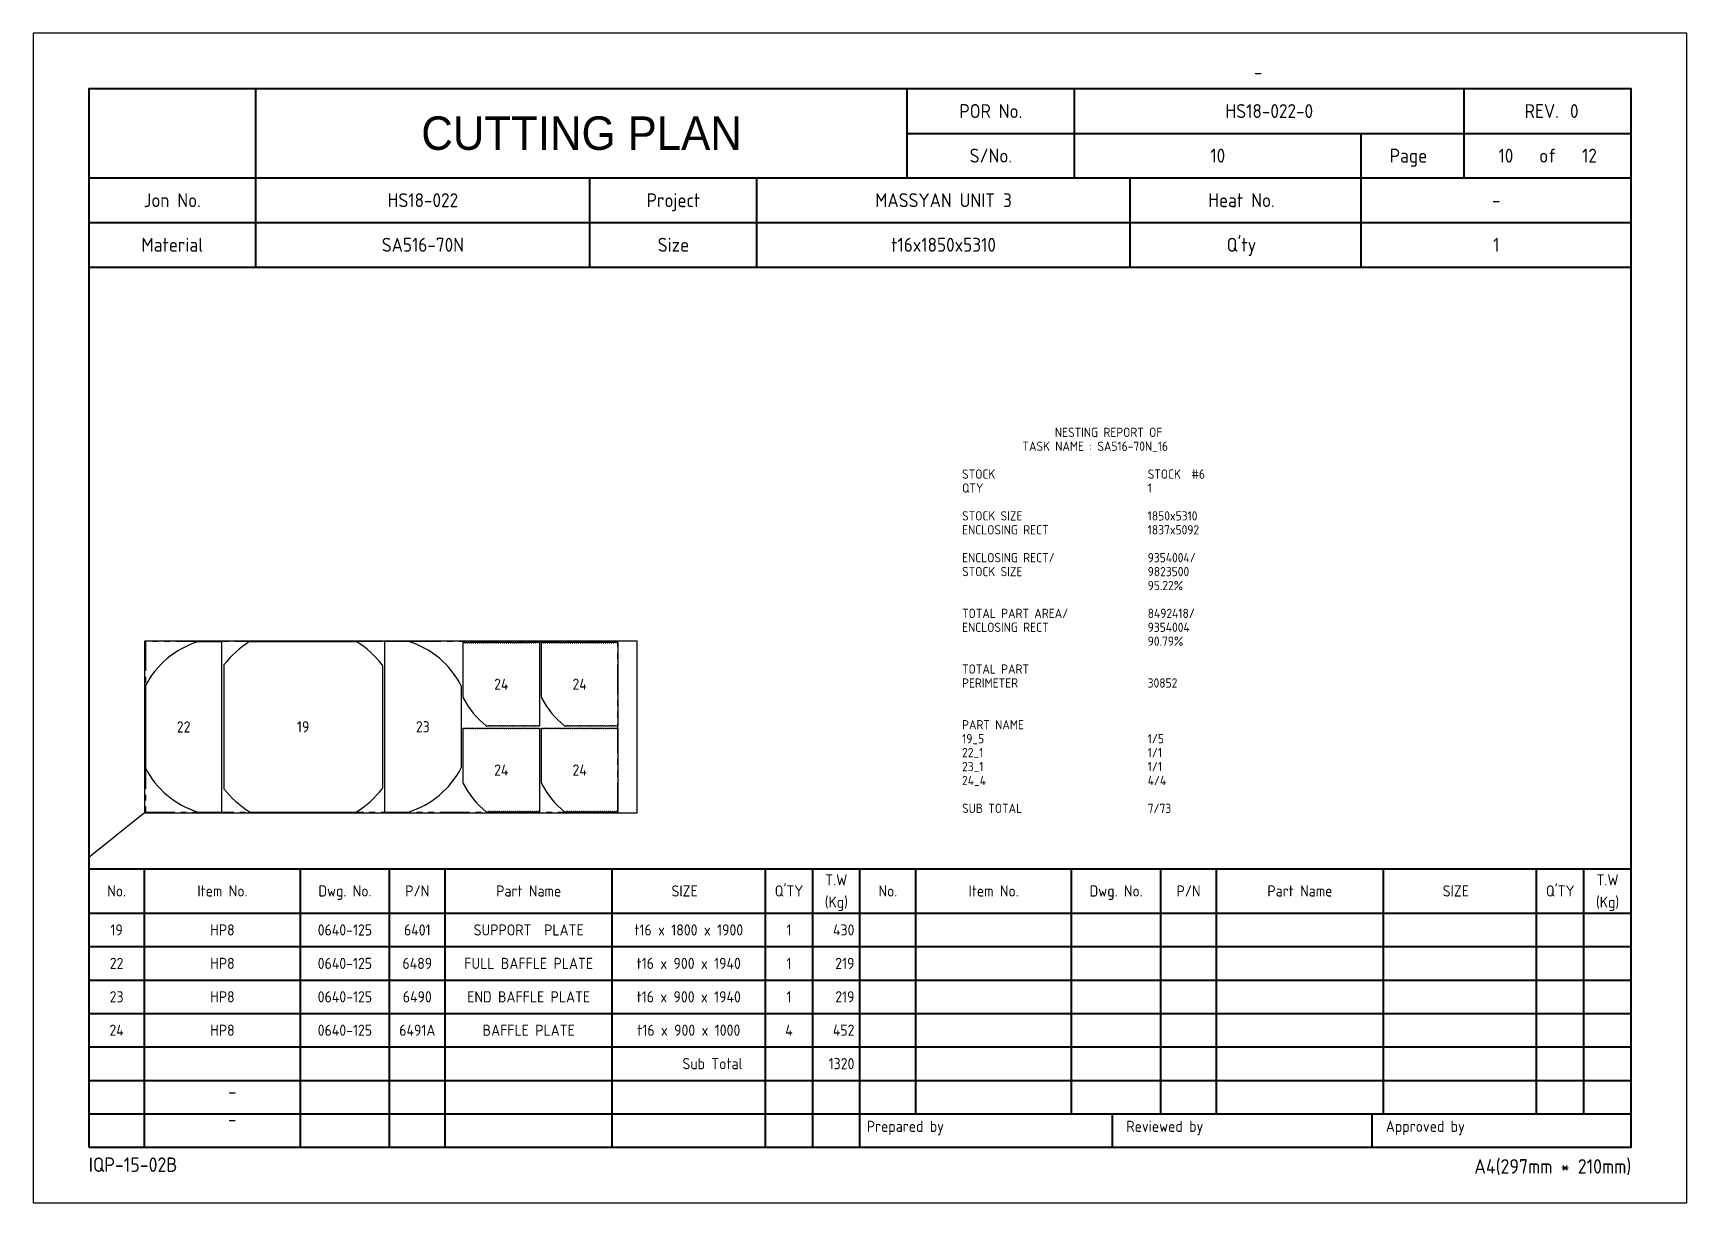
# Model space of a CAD drawing. Header units: millimetres. Extents: x -47360 to 661737, y -45870 to 354580.
# Drawn here: x 400000 to 417820, y 20000 to 32600 of the extents above; entities that cross this region are included whole.
import ezdxf
from ezdxf.enums import TextEntityAlignment as Align

# ---------------------------------------------------------------- set-up
doc = ezdxf.new("R2010")
doc.units = ezdxf.units.MM
doc.header["$LTSCALE"] = 10
doc.linetypes.add('PHANTOM', pattern=[63.5, 31.75, -6.35, 6.35, -6.35, 6.35, -6.35])
for name, color, linetype in [('$ENCL_RECT_RESERVED_LAYER$', 4, 'PHANTOM'), ('19_5__016X1900X1800', 7, 'Continuous'), ('22_1__016X1940X900', 7, 'Continuous'), ('23_1__016X1940X900', 7, 'Continuous'), ('24_4__016X1000X900', 7, 'Continuous'), ('PART-LABEL', 6, 'Continuous'), ('STOCK', 3, 'Continuous'), ('SUMMARY', 4, 'Continuous'), ('T', 2, 'Continuous')]:
    doc.layers.add(name, color=color, linetype=linetype)
doc.layers.add('PAGE', color=9, linetype='Continuous', plot=False)
doc.layers.add('TITLE', color=15, linetype='Continuous', lineweight=40)
doc.styles.get("Standard").update_dxf_attribs({"font": 'isocp2.shx', "bigfont": 'whgtxt.shx'})

msp = doc.modelspace()

# ---------------------------------------------------------------- texts
at = {"layer": 'PART-LABEL'}
for s, p in [('24', (405045.32, 25586.95)), ('24', (405889.5, 25586.95)), ('22', (401622.09, 25126.67)), ('19', (402909.62, 25128.67)), ('23', (404199.15, 25128.67)), ('24', (405045.32, 24662.32)), ('24', (405889.5, 24662.32))]:
    msp.add_text(s, height=120, dxfattribs=at).set_placement(p, align=Align.MIDDLE_CENTER)
at = {"layer": 'SUMMARY'}
for s, p in [('NESTING REPORT OF', (411010, 28250)), ('TASK NAME : SA516-70N_16', (410660, 28100)), ('STOCK ', (410010, 27800)), ('STOCK  #6', (412010, 27800)), ('QTY', (410010, 27650)), ('1', (412010, 27650)), ('STOCK SIZE', (410010, 27350)), ('1850x5310', (412010, 27350)), ('ENCLOSING RECT', (410010, 27200)), ('1837x5092', (412010, 27200)), ('ENCLOSING RECT/', (410010, 26900)), ('9354004/', (412010, 26900)), ('STOCK SIZE', (410010, 26750)), ('9823500', (412010, 26750)), ('95.22%', (412010, 26600)), ('TOTAL PART AREA/', (410010, 26300)), ('8492418/', (412010, 26300)), ('ENCLOSING RECT', (410010, 26150)), ('9354004', (412010, 26150)), ('90.79%', (412010, 26000)), ('TOTAL PART', (410010, 25700)), ('PERIMETER', (410010, 25550)), ('30852', (412010, 25550)), ('PART NAME', (410010, 25100)), ('19_5', (410010, 24950)), ('1/5', (412010, 24950)), ('22_1', (410010, 24800)), ('1/1', (412010, 24800)), ('23_1', (410010, 24650)), ('24_4', (410010, 24500)), ('1/1', (412010, 24650)), ('4/4', (412010, 24500)), ('SUB TOTAL', (410010, 24200)), ('7/73', (412010, 24200))]:
    msp.add_text(s, height=100, dxfattribs=at).set_placement(p)
at = {"layer": 'T'}
for s, p in [('19', (400900, 22880)), ('HP8', (402040, 22880)), ('0640-125', (403360, 22880)), ('6401', (404140, 22880)), ('SUPPORT  PLATE', (405340, 22880)), ('t16 x 1800 x 1900', (407065, 22880)), ('1', (408145, 22880)), ('22', (400900, 22520)), ('HP8', (402040, 22520)), ('0640-125', (403360, 22520)), ('6489', (404140, 22520)), ('FULL BAFFLE PLATE', (405340, 22520)), ('t16 x 900 x 1940', (407065, 22520)), ('1', (408145, 22520)), ('23', (400900, 22160)), ('HP8', (402040, 22160)), ('0640-125', (403360, 22160)), ('6490', (404140, 22160)), ('END BAFFLE PLATE', (405340, 22160)), ('t16 x 900 x 1940', (407065, 22160)), ('1', (408145, 22160)), ('24', (400900, 21800)), ('HP8', (402040, 21800)), ('0640-125', (403360, 21800)), ('6491A', (404140, 21800)), ('BAFFLE PLATE', (405340, 21800)), ('t16 x 900 x 1000', (407065, 21800)), ('4', (408145, 21800)), ('Sub Total', (407320, 21440))]:
    msp.add_text(s, height=120, dxfattribs=at).set_placement(p, align=Align.CENTER)
for s, p in [('430', (408850, 22880)), ('219', (408850, 22520)), ('219', (408850, 22160)), ('452', (408850, 21800)), ('1320', (408850, 21440))]:
    msp.add_text(s, height=120, dxfattribs=at).set_placement(p, align=Align.RIGHT)

# ---------------------------------------------------------------- blocks, each defined once
blk = doc.blocks.new('CP00')
at = {"layer": 'PAGE'}
blk.add_line((20, 70), (10, 62), dxfattribs=at)
blk.add_lwpolyline([(0, 0), (297, 0), (297, 210), (0, 210)], close=True, dxfattribs=at)
at = {"layer": 'TITLE'}
for p, q in [((40, 184), (40, 200)), ((157, 184), (157, 200)), ((10, 184), (287, 184)), ((10, 168), (287, 168)), ((10, 60), (287, 60)), ((148.5, 16), (287, 16))]:
    blk.add_line(p, q, dxfattribs=at)
at = {"layer": 'TITLE', "color": 8}
for p, q in [((187, 184), (187, 200)), ((257, 184), (257, 192)), ((40, 168), (40, 184)), ((130, 168), (130, 184)), ((238.5, 168), (238.5, 184)), ((10, 176), (287, 176)), ((20, 10), (20, 60)), ((48, 10), (48, 60)), ((64, 10), (64, 60)), ((74, 10), (74, 60)), ((104, 10), (104, 60)), ((131.5, 10), (131.5, 60)), ((140, 10), (140, 60)), ((158.5, 16), (158.5, 60)), ((186.5, 16), (186.5, 60)), ((202.5, 16), (202.5, 60)), ((212.5, 16), (212.5, 60)), ((242.5, 16), (242.5, 60)), ((270, 16), (270, 60)), ((278.5, 16), (278.5, 60)), ((10, 52), (287, 52)), ((10, 46), (287, 46)), ((10, 40), (287, 40)), ((10, 34), (287, 34)), ((10, 28), (287, 28)), ((10, 22), (287, 22)), ((10, 16), (148.5, 16)), ((193.8, 16), (193.8, 10)), ((240.4, 16), (240.4, 10))]:
    blk.add_line(p, q, dxfattribs=at)
at = {"layer": 'TITLE', "color": 9}
for p, q in [((257, 192), (257, 200)), ((157, 192), (287, 192)), ((238.5, 184), (238.5, 192)), ((100, 168), (100, 184)), ((197, 168), (197, 184)), ((148.5, 10), (148.5, 60))]:
    blk.add_line(p, q, dxfattribs=at)
at = {"layer": 'TITLE', "color": 15}
blk.add_lwpolyline([(10, 10), (287, 10), (287, 200), (10, 200)], close=True, dxfattribs=at)
at = {"layer": 'PAGE', "color": 2}
blk.add_attdef('ATT_NESTINGPLANNO', text='', height=2.5, dxfattribs=at).set_placement((220, 203), align=Align.MIDDLE_CENTER)
for tag, p in [('ATT_OWNERITEMNO', (35, 7.09)), ('ATT_PARTNAME', (35, 2.09))]:
    blk.add_attdef(tag, text='', height=2.5, dxfattribs=at).set_placement(p, align=Align.MIDDLE_LEFT)
at = {"layer": 'TITLE', "color": 2}
for s, height, p in [('POR No.', 2.5, (172, 196)), ('S/No.', 2.5, (172, 188)), ('Page', 2.5, (247, 188)), ('of', 2.5, (272, 188)), ('Jon No.', 2.5, (25, 180)), ('Project', 2.5, (115, 180)), ('Heat No.', 2.5, (217, 180)), ('-', 2.5, (262.75, 180)), ('Material', 2.5, (25, 172)), ('Size', 2.5, (115, 172)), ("Q'ty", 2.5, (217, 172)), ('No.', 2, (15, 56)), ('Item No.', 2, (34, 56)), ('Dwg. No.', 2, (56, 56)), ('P/N', 2, (69, 56)), ('Part Name', 2, (89, 56)), ('SIZE', 2, (117, 56)), ("Q'TY", 2, (135.75, 56)), ('T.W', 2, (144.25, 58)), ('No.', 2, (153.5, 56)), ('Item No.', 2, (172.5, 56)), ('Dwg. No.', 2, (194.5, 56)), ('P/N', 2, (207.5, 56)), ('Part Name', 2, (227.5, 56)), ('SIZE', 2, (255.5, 56)), ("Q'TY", 2, (274.25, 56)), ('T.W', 2, (282.75, 58)), ('(Kg)', 2, (144.25, 54)), ('(Kg)', 2, (282.75, 54))]:
    blk.add_text(s, height=height, dxfattribs=at).set_placement(p, align=Align.MIDDLE_CENTER)
blk.add_text('REV.', height=2.5, dxfattribs=at).set_placement((274, 196), align=Align.MIDDLE_RIGHT)
blk.add_text('0', height=2.5, dxfattribs=at).set_placement((276, 196), align=Align.MIDDLE_LEFT)
for s, height, p in [('Prepared by', 2, (149.73, 12.75)), ('Reviewed by', 2, (196.33, 12.75)), ('Approved by', 2, (242.93, 12.75)), ('IQP-15-02B', 2.594, (10, 5.57))]:
    blk.add_text(s, height=height, dxfattribs=at).set_placement(p)
blk.add_text('A4(297mm * 210mm)', height=2.5936, dxfattribs=at).set_placement((287, 5.26), align=Align.RIGHT)
at = {"layer": 'TITLE', "color": 3, "insert": (98.5, 192), "char_height": 6, "width": 59.896, "attachment_point": 5}
blk.add_mtext('{\\fHYHeadLine-Medium|b0|i0|c129|p18;CUTTING PLAN}', dxfattribs=at)
at = {"layer": 'TITLE', "color": 2}
for tag, height, p in [('ATT_PORNO', 2.5, (222, 196)), ('ATT_CUTTINGPLANNO', 2.5, (212.75, 188)), ('ATT_PAGENO', 2.5, (264.5, 188)), ('ATT_PAGESUBTOTAL', 2.5, (279.5, 188)), ('ATT_WONO', 2.5, (70, 180)), ('ATT_PROJECT', 2.5, (163.5, 180)), ('ATT_PORWEIGHT', 2, (278.5, 89)), ('ATT_NETWEIGHT', 2, (278.5, 83)), ('ATT_SAVEWEIGHT', 2, (278.5, 77)), ('ATT_SCRAPWEIGHT', 2, (278.5, 71)), ('ATT_CUTTING', 2, (278.5, 65))]:
    blk.add_attdef(tag, text='', height=height, dxfattribs=at).set_placement(p, align=Align.MIDDLE_CENTER)
at = {"layer": 'TITLE', "color": 3}
for tag, p in [('ATT_MATERIAL', (70, 172)), ('ATT_SIZE', (163.5, 172)), ('ATT_QTY', (262.75, 172))]:
    blk.add_attdef(tag, text='', height=2.5, dxfattribs=at).set_placement(p, align=Align.MIDDLE_CENTER)

# ---------------------------------------------------------------- linework, layer by layer
at = {"layer": '$ENCL_RECT_RESERVED_LAYER$'}
msp.add_lwpolyline([(401210, 24210), (406301.59, 24210), (406301.59, 26047.34), (401210, 26047.34)], close=True, dxfattribs=at)
at = {"layer": '19_5__016X1900X1800'}
for p, q in [((402339.53, 26047.34), (403479.7, 26047.34)), ((402054.18, 25788.71), (402054.18, 24468.63)), ((403765.06, 25788.71), (403765.06, 24468.63)), ((402339.53, 24210), (403479.7, 24210))]:
    msp.add_line(p, q, dxfattribs=at)
for centre, radius, start, end in [((402909.62, 25128.67), 1083, 122.160301, 141.954856), ((402339.53, 26035.34), 12, 89.999996, 122.160301), ((403479.7, 26035.34), 12, 57.839691, 89.999996), ((402909.62, 25128.67), 1083, 38.045144, 57.839691), ((402066.18, 25788.71), 12, 141.954856, 180), ((403753.06, 25788.71), 12, 0, 38.045144), ((402066.18, 24468.63), 12, 180, 218.045144), ((402909.62, 25128.67), 1083, 218.045144, 237.839699), ((402909.62, 25128.67), 1083, 302.160309, 321.954856), ((403753.06, 24468.63), 12, 321.954856, 0), ((402339.53, 24222), 12, 237.839699, 270.000004), ((403479.7, 24222), 12, 270.000004, 302.160309)]:
    msp.add_arc(centre, radius, start, end, dxfattribs=at)
at = {"layer": '22_1__016X1940X900'}
for p, q in [((402034.18, 26043.34, 0), (401774.93, 26043.34, 0)), ((402034.18, 24210, 0), (402034.18, 26043.34, 0)), ((401210, 25568.44, 0), (401210, 24684.9, 0)), ((401774.93, 24210, 0), (402034.18, 24210, 0))]:
    msp.add_line(p, q, dxfattribs=at)
for start, end in [(107.471013, 152.632296), (207.367704, 252.528987)]:
    msp.add_arc((402063.44, 25126.67, 0), 961, start, end, dxfattribs=at)
at = {"layer": '23_1__016X1940X900'}
for p, q in [((404046.62, 26047.34, 0), (403785.06, 26047.34, 0)), ((403785.06, 26047.34, 0), (403785.06, 24210, 0)), ((404613.23, 25570.93, 0), (404613.23, 24686.41, 0)), ((403785.06, 24210, 0), (404046.62, 24210, 0))]:
    msp.add_line(p, q, dxfattribs=at)
for start, end in [(27.338722, 72.547285), (287.452723, 332.661286)]:
    msp.add_arc((403757.79, 25128.67, 0), 963, start, end, dxfattribs=at)
at = {"layer": '24_4__016X1000X900'}
for p, q in [((404633.23, 25446.44), (404633.23, 26039.26)), ((404633.23, 26039.26), (404650.39, 26039.26)), ((404662.39, 26039.26), (404672.61, 26039.26)), ((404684.61, 26039.26), (404694.84, 26039.26)), ((404706.84, 26039.26), (404717.06, 26039.26)), ((404729.06, 26039.26), (404739.29, 26039.26)), ((404751.29, 26039.26), (404761.51, 26039.26)), ((404773.51, 26039.26), (404783.74, 26039.26)), ((404795.74, 26039.26), (404805.96, 26039.26)), ((404817.96, 26039.26), (404828.19, 26039.26)), ((404840.19, 26039.26), (404850.41, 26039.26)), ((404862.41, 26039.26), (404872.64, 26039.26)), ((404884.64, 26039.26), (404894.86, 26039.26)), ((404906.86, 26039.26), (404917.09, 26039.26)), ((404929.09, 26039.26), (404939.31, 26039.26)), ((404951.31, 26039.26), (404961.54, 26039.26)), ((404973.54, 26039.26), (404983.76, 26039.26)), ((404995.76, 26039.26), (405005.99, 26039.26)), ((405017.99, 26039.26), (405028.21, 26039.26)), ((405040.21, 26039.26), (405050.44, 26039.26)), ((405062.44, 26039.26), (405072.66, 26039.26)), ((405084.66, 26039.26), (405094.89, 26039.26)), ((405106.89, 26039.26), (405117.11, 26039.26)), ((405129.11, 26039.26), (405139.34, 26039.26)), ((405151.34, 26039.26), (405161.56, 26039.26)), ((405173.56, 26039.26), (405183.79, 26039.26)), ((405195.79, 26039.26), (405206.01, 26039.26)), ((405218.01, 26039.26), (405228.24, 26039.26)), ((405240.24, 26039.26), (405250.46, 26039.26)), ((405262.46, 26039.26), (405272.69, 26039.26)), ((405284.69, 26039.26), (405294.91, 26039.26)), ((405306.91, 26039.26), (405317.14, 26039.26)), ((405329.14, 26039.26), (405339.36, 26039.26)), ((405351.36, 26039.26), (405361.59, 26039.26)), ((405373.59, 26039.26), (405383.81, 26039.26)), ((405395.81, 26039.26), (405406.04, 26039.26)), ((405418.04, 26039.26), (405428.26, 26039.26)), ((405440.26, 26039.26), (405457.41, 26039.26)), ((405457.41, 26039.26), (405457.41, 25134.63)), ((405477.41, 25446.44), (405477.41, 26039.26)), ((405477.41, 26039.26), (405494.56, 26039.26)), ((405506.56, 26039.26), (405516.79, 26039.26)), ((405528.79, 26039.26), (405539.01, 26039.26)), ((405551.01, 26039.26), (405561.24, 26039.26)), ((405573.24, 26039.26), (405583.46, 26039.26)), ((405595.46, 26039.26), (405605.69, 26039.26)), ((405617.69, 26039.26), (405627.91, 26039.26)), ((405639.91, 26039.26), (405650.14, 26039.26)), ((405662.14, 26039.26), (405672.36, 26039.26)), ((405684.36, 26039.26), (405694.59, 26039.26)), ((405706.59, 26039.26), (405716.81, 26039.26)), ((405728.81, 26039.26), (405739.04, 26039.26)), ((405751.04, 26039.26), (405761.26, 26039.26)), ((405773.26, 26039.26), (405783.49, 26039.26)), ((405795.49, 26039.26), (405805.71, 26039.26)), ((405817.71, 26039.26), (405827.94, 26039.26)), ((405839.94, 26039.26), (405850.16, 26039.26)), ((405862.16, 26039.26), (405872.39, 26039.26)), ((405884.39, 26039.26), (405894.61, 26039.26)), ((405906.61, 26039.26), (405916.84, 26039.26)), ((405928.84, 26039.26), (405939.06, 26039.26)), ((405951.06, 26039.26), (405961.29, 26039.26)), ((405973.29, 26039.26), (405983.51, 26039.26)), ((405995.51, 26039.26), (406005.74, 26039.26)), ((406017.74, 26039.26), (406027.96, 26039.26)), ((406039.96, 26039.26), (406050.19, 26039.26)), ((406062.19, 26039.26), (406072.41, 26039.26)), ((406084.41, 26039.26), (406094.64, 26039.26)), ((406106.64, 26039.26), (406116.86, 26039.26)), ((406128.86, 26039.26), (406139.09, 26039.26)), ((406151.09, 26039.26), (406161.31, 26039.26)), ((406173.31, 26039.26), (406183.54, 26039.26)), ((406195.54, 26039.26), (406205.76, 26039.26)), ((406217.76, 26039.26), (406227.99, 26039.26)), ((406239.99, 26039.26), (406250.21, 26039.26)), ((406262.21, 26039.26), (406272.44, 26039.26)), ((406284.44, 26039.26), (406301.59, 26039.26)), ((406301.59, 26039.26), (406301.59, 25134.63)), ((404905.97, 25134.63), (404890.86, 25134.63)), ((404928.2, 25134.63), (404917.97, 25134.63)), ((404950.42, 25134.63), (404940.2, 25134.63)), ((404972.65, 25134.63), (404962.42, 25134.63)), ((404994.87, 25134.63), (404984.65, 25134.63)), ((405017.1, 25134.63), (405006.87, 25134.63)), ((405039.32, 25134.63), (405029.1, 25134.63)), ((405061.55, 25134.63), (405051.32, 25134.63)), ((405083.77, 25134.63), (405073.55, 25134.63)), ((405106, 25134.63), (405095.77, 25134.63)), ((405128.22, 25134.63), (405118, 25134.63)), ((405150.45, 25134.63), (405140.22, 25134.63)), ((405172.67, 25134.63), (405162.45, 25134.63)), ((405194.9, 25134.63), (405184.67, 25134.63)), ((405217.12, 25134.63), (405206.9, 25134.63)), ((405239.35, 25134.63), (405229.12, 25134.63)), ((405261.57, 25134.63), (405251.35, 25134.63)), ((405283.8, 25134.63), (405273.57, 25134.63)), ((405306.02, 25134.63), (405295.8, 25134.63)), ((405328.25, 25134.63), (405318.02, 25134.63)), ((405350.47, 25134.63), (405340.25, 25134.63)), ((405372.7, 25134.63), (405362.47, 25134.63)), ((405394.92, 25134.63), (405384.7, 25134.63)), ((405417.15, 25134.63), (405406.92, 25134.63)), ((405439.37, 25134.63), (405429.15, 25134.63)), ((405457.41, 25134.63), (405451.37, 25134.63)), ((405750.15, 25134.63), (405735.04, 25134.63)), ((405772.38, 25134.63), (405762.15, 25134.63)), ((405794.6, 25134.63), (405784.38, 25134.63)), ((405816.83, 25134.63), (405806.6, 25134.63)), ((405839.05, 25134.63), (405828.83, 25134.63)), ((405861.28, 25134.63), (405851.05, 25134.63)), ((405883.5, 25134.63), (405873.28, 25134.63)), ((405905.73, 25134.63), (405895.5, 25134.63)), ((405927.95, 25134.63), (405917.73, 25134.63)), ((405950.18, 25134.63), (405939.95, 25134.63)), ((405972.4, 25134.63), (405962.18, 25134.63)), ((405994.63, 25134.63), (405984.4, 25134.63)), ((406016.85, 25134.63), (406006.63, 25134.63)), ((406039.08, 25134.63), (406028.85, 25134.63)), ((406061.3, 25134.63), (406051.08, 25134.63)), ((406083.53, 25134.63), (406073.3, 25134.63)), ((406105.75, 25134.63), (406095.53, 25134.63)), ((406127.98, 25134.63), (406117.75, 25134.63)), ((406150.2, 25134.63), (406139.98, 25134.63)), ((406172.43, 25134.63), (406162.2, 25134.63)), ((406194.65, 25134.63), (406184.43, 25134.63)), ((406216.88, 25134.63), (406206.65, 25134.63)), ((406239.1, 25134.63), (406228.88, 25134.63)), ((406261.33, 25134.63), (406251.1, 25134.63)), ((406283.55, 25134.63), (406273.33, 25134.63)), ((406301.59, 25134.63), (406295.55, 25134.63)), ((404633.23, 24521.81), (404633.23, 25114.63)), ((404633.23, 25114.63), (404650.39, 25114.63)), ((404662.39, 25114.63), (404672.61, 25114.63)), ((404684.61, 25114.63), (404694.84, 25114.63)), ((404706.84, 25114.63), (404717.06, 25114.63)), ((404729.06, 25114.63), (404739.29, 25114.63)), ((404751.29, 25114.63), (404761.51, 25114.63)), ((404773.51, 25114.63), (404783.74, 25114.63)), ((404795.74, 25114.63), (404805.96, 25114.63)), ((404817.96, 25114.63), (404828.19, 25114.63)), ((404840.19, 25114.63), (404850.41, 25114.63)), ((404862.41, 25114.63), (404872.64, 25114.63)), ((404884.64, 25114.63), (404894.86, 25114.63)), ((404906.86, 25114.63), (404917.09, 25114.63)), ((404929.09, 25114.63), (404939.31, 25114.63)), ((404951.31, 25114.63), (404961.54, 25114.63)), ((404973.54, 25114.63), (404983.76, 25114.63)), ((404995.76, 25114.63), (405005.99, 25114.63)), ((405017.99, 25114.63), (405028.21, 25114.63)), ((405040.21, 25114.63), (405050.44, 25114.63)), ((405062.44, 25114.63), (405072.66, 25114.63)), ((405084.66, 25114.63), (405094.89, 25114.63)), ((405106.89, 25114.63), (405117.11, 25114.63)), ((405129.11, 25114.63), (405139.34, 25114.63)), ((405151.34, 25114.63), (405161.56, 25114.63)), ((405173.56, 25114.63), (405183.79, 25114.63)), ((405195.79, 25114.63), (405206.01, 25114.63)), ((405218.01, 25114.63), (405228.24, 25114.63)), ((405240.24, 25114.63), (405250.46, 25114.63)), ((405262.46, 25114.63), (405272.69, 25114.63)), ((405284.69, 25114.63), (405294.91, 25114.63)), ((405306.91, 25114.63), (405317.14, 25114.63)), ((405329.14, 25114.63), (405339.36, 25114.63)), ((405351.36, 25114.63), (405361.59, 25114.63)), ((405373.59, 25114.63), (405383.81, 25114.63)), ((405395.81, 25114.63), (405406.04, 25114.63)), ((405418.04, 25114.63), (405428.26, 25114.63)), ((405440.26, 25114.63), (405457.41, 25114.63)), ((405457.41, 25114.63), (405457.41, 24210)), ((405477.41, 24521.81), (405477.41, 25114.63)), ((405477.41, 25114.63), (405494.56, 25114.63)), ((405506.56, 25114.63), (405516.79, 25114.63)), ((405528.79, 25114.63), (405539.01, 25114.63)), ((405551.01, 25114.63), (405561.24, 25114.63)), ((405573.24, 25114.63), (405583.46, 25114.63)), ((405595.46, 25114.63), (405605.69, 25114.63)), ((405617.69, 25114.63), (405627.91, 25114.63)), ((405639.91, 25114.63), (405650.14, 25114.63)), ((405662.14, 25114.63), (405672.36, 25114.63)), ((405684.36, 25114.63), (405694.59, 25114.63)), ((405706.59, 25114.63), (405716.81, 25114.63)), ((405728.81, 25114.63), (405739.04, 25114.63)), ((405751.04, 25114.63), (405761.26, 25114.63)), ((405773.26, 25114.63), (405783.49, 25114.63)), ((405795.49, 25114.63), (405805.71, 25114.63)), ((405817.71, 25114.63), (405827.94, 25114.63)), ((405839.94, 25114.63), (405850.16, 25114.63)), ((405862.16, 25114.63), (405872.39, 25114.63)), ((405884.39, 25114.63), (405894.61, 25114.63)), ((405906.61, 25114.63), (405916.84, 25114.63)), ((405928.84, 25114.63), (405939.06, 25114.63)), ((405951.06, 25114.63), (405961.29, 25114.63)), ((405973.29, 25114.63), (405983.51, 25114.63)), ((405995.51, 25114.63), (406005.74, 25114.63)), ((406017.74, 25114.63), (406027.96, 25114.63)), ((406039.96, 25114.63), (406050.19, 25114.63)), ((406062.19, 25114.63), (406072.41, 25114.63)), ((406084.41, 25114.63), (406094.64, 25114.63)), ((406106.64, 25114.63), (406116.86, 25114.63)), ((406128.86, 25114.63), (406139.09, 25114.63)), ((406151.09, 25114.63), (406161.31, 25114.63)), ((406173.31, 25114.63), (406183.54, 25114.63)), ((406195.54, 25114.63), (406205.76, 25114.63)), ((406217.76, 25114.63), (406227.99, 25114.63)), ((406239.99, 25114.63), (406250.21, 25114.63)), ((406262.21, 25114.63), (406272.44, 25114.63)), ((406284.44, 25114.63), (406301.59, 25114.63)), ((406301.59, 25114.63), (406301.59, 24210)), ((404905.97, 24210), (404890.86, 24210)), ((404928.2, 24210), (404917.97, 24210)), ((404950.42, 24210), (404940.2, 24210)), ((404972.65, 24210), (404962.42, 24210)), ((404994.87, 24210), (404984.65, 24210)), ((405017.1, 24210), (405006.87, 24210)), ((405039.32, 24210), (405029.1, 24210)), ((405061.55, 24210), (405051.32, 24210)), ((405083.77, 24210), (405073.55, 24210)), ((405106, 24210), (405095.77, 24210)), ((405128.22, 24210), (405118, 24210)), ((405150.45, 24210), (405140.22, 24210)), ((405172.67, 24210), (405162.45, 24210)), ((405194.9, 24210), (405184.67, 24210)), ((405217.12, 24210), (405206.9, 24210)), ((405239.35, 24210), (405229.12, 24210)), ((405261.57, 24210), (405251.35, 24210)), ((405283.8, 24210), (405273.57, 24210)), ((405306.02, 24210), (405295.8, 24210)), ((405328.25, 24210), (405318.02, 24210)), ((405350.47, 24210), (405340.25, 24210)), ((405372.7, 24210), (405362.47, 24210)), ((405394.92, 24210), (405384.7, 24210)), ((405417.15, 24210), (405406.92, 24210)), ((405439.37, 24210), (405429.15, 24210)), ((405457.41, 24210), (405451.37, 24210)), ((405750.15, 24210), (405735.04, 24210)), ((405772.38, 24210), (405762.15, 24210)), ((405794.6, 24210), (405784.38, 24210)), ((405816.83, 24210), (405806.6, 24210)), ((405839.05, 24210), (405828.83, 24210)), ((405861.28, 24210), (405851.05, 24210)), ((405883.5, 24210), (405873.28, 24210)), ((405905.73, 24210), (405895.5, 24210)), ((405927.95, 24210), (405917.73, 24210)), ((405950.18, 24210), (405939.95, 24210)), ((405972.4, 24210), (405962.18, 24210)), ((405994.63, 24210), (405984.4, 24210)), ((406016.85, 24210), (406006.63, 24210)), ((406039.08, 24210), (406028.85, 24210)), ((406061.3, 24210), (406051.08, 24210)), ((406083.53, 24210), (406073.3, 24210)), ((406105.75, 24210), (406095.53, 24210)), ((406127.98, 24210), (406117.75, 24210)), ((406150.2, 24210), (406139.98, 24210)), ((406172.43, 24210), (406162.2, 24210)), ((406194.65, 24210), (406184.43, 24210)), ((406216.88, 24210), (406206.65, 24210)), ((406239.1, 24210), (406228.88, 24210)), ((406261.33, 24210), (406251.1, 24210)), ((406283.55, 24210), (406273.33, 24210)), ((406301.59, 24210), (406295.55, 24210))]:
    msp.add_line(p, q, dxfattribs=at)
for centre, radius, start, end in [((404656.39, 26039.26), 6, 179.996427, 0.003573), ((404678.61, 26039.26), 6, 179.996615, 0.003385), ((404700.84, 26039.26), 6, 179.996803, 0.003197), ((404723.06, 26039.26), 6, 179.996992, 0.003008), ((404745.29, 26039.26), 6, 179.99718, 0.00282), ((404767.51, 26039.26), 6, 179.997368, 0.002632), ((404789.74, 26039.26), 6, 179.997556, 0.002444), ((404811.96, 26039.26), 6, 179.997744, 0.002256), ((404834.19, 26039.26), 6, 179.997932, 0.002068), ((404856.41, 26039.26), 6, 179.99812, 0.00188), ((404878.64, 26039.26), 6, 179.998308, 0.001692), ((404900.86, 26039.26), 6, 179.998496, 0.001504), ((404923.09, 26039.26), 6, 179.998684, 0.001316), ((404945.31, 26039.26), 6, 179.998872, 0.001128), ((404967.54, 26039.26), 6, 179.996051, 0.003949), ((404989.76, 26039.26), 6, 179.996239, 0.003761), ((405011.99, 26039.26), 6, 179.996427, 0.003573), ((405034.21, 26039.26), 6, 179.996615, 0.003385), ((405056.44, 26039.26), 6, 179.996803, 0.003197), ((405078.66, 26039.26), 6, 179.996992, 0.003008), ((405100.89, 26039.26), 6, 179.99718, 0.00282), ((405123.11, 26039.26), 6, 179.997368, 0.002632), ((405145.34, 26039.26), 6, 179.997556, 0.002444), ((405167.56, 26039.26), 6, 179.997744, 0.002256), ((405189.79, 26039.26), 6, 179.997932, 0.002068), ((405212.01, 26039.26), 6, 179.99812, 0.00188), ((405234.24, 26039.26), 6, 179.998308, 0.001692), ((405256.46, 26039.26), 6, 179.998496, 0.001504), ((405278.69, 26039.26), 6, 179.998684, 0.001316), ((405300.91, 26039.26), 6, 179.998872, 0.001128), ((405323.14, 26039.26), 6, 179.99906, 0.00094), ((405345.36, 26039.26), 6, 179.999248, 0.000752), ((405367.59, 26039.26), 6, 179.999436, 0.000564), ((405389.81, 26039.26), 6, 179.999624, 0.000376), ((405412.04, 26039.26), 6, 179.999812, 0.000188), ((405434.26, 26039.26), 6, 180, 0), ((405500.56, 26039.26), 6, 179.996427, 0.003573), ((405522.79, 26039.26), 6, 179.996615, 0.003385), ((405545.01, 26039.26), 6, 179.996803, 0.003197), ((405567.24, 26039.26), 6, 179.996992, 0.003008), ((405589.46, 26039.26), 6, 179.99718, 0.00282), ((405611.69, 26039.26), 6, 179.997368, 0.002632), ((405633.91, 26039.26), 6, 179.997556, 0.002444), ((405656.14, 26039.26), 6, 179.997744, 0.002256), ((405678.36, 26039.26), 6, 179.997932, 0.002068), ((405700.59, 26039.26), 6, 179.99812, 0.00188), ((405722.81, 26039.26), 6, 179.998308, 0.001692), ((405745.04, 26039.26), 6, 179.998496, 0.001504), ((405767.26, 26039.26), 6, 179.998684, 0.001316), ((405789.49, 26039.26), 6, 179.998872, 0.001128), ((405811.71, 26039.26), 6, 179.996051, 0.003949), ((405833.94, 26039.26), 6, 179.996239, 0.003761), ((405856.16, 26039.26), 6, 179.996427, 0.003573), ((405878.39, 26039.26), 6, 179.996615, 0.003385), ((405900.61, 26039.26), 6, 179.996803, 0.003197), ((405922.84, 26039.26), 6, 179.996992, 0.003008), ((405945.06, 26039.26), 6, 179.99718, 0.00282), ((405967.29, 26039.26), 6, 179.997368, 0.002632), ((405989.51, 26039.26), 6, 179.997556, 0.002444), ((406011.74, 26039.26), 6, 179.997744, 0.002256), ((406033.96, 26039.26), 6, 179.997932, 0.002068), ((406056.19, 26039.26), 6, 179.99812, 0.00188), ((406078.41, 26039.26), 6, 179.998308, 0.001692), ((406100.64, 26039.26), 6, 179.998496, 0.001504), ((406122.86, 26039.26), 6, 179.998684, 0.001316), ((406145.09, 26039.26), 6, 179.998872, 0.001128), ((406167.31, 26039.26), 6, 179.99906, 0.00094), ((406189.54, 26039.26), 6, 179.999248, 0.000752), ((406211.76, 26039.26), 6, 179.999436, 0.000564), ((406233.99, 26039.26), 6, 179.999624, 0.000376), ((406256.21, 26039.26), 6, 179.999812, 0.000188), ((406278.44, 26039.26), 6, 180, 0), ((404645.23, 25446.44), 12, 180, 207.54358), ((405486.67, 25885.28), 961, 207.54358, 231.109345), ((405489.41, 25446.44), 12, 180, 207.54358), ((406330.85, 25885.28), 961, 207.54358, 231.109345), ((404890.86, 25146.63), 12, 231.109345, 270), ((404911.97, 25134.63), 6, 0.001504, 179.998496), ((404934.2, 25134.63), 6, 359.998684, 180.001316), ((404956.42, 25134.63), 6, 359.995863, 180.004137), ((404978.65, 25134.63), 6, 359.996051, 180.003949), ((405000.87, 25134.63), 6, 359.996239, 180.003761), ((405023.1, 25134.63), 6, 359.996427, 180.003573), ((405045.32, 25134.63), 6, 359.996615, 180.003385), ((405067.55, 25134.63), 6, 359.996803, 180.003197), ((405089.77, 25134.63), 6, 359.996992, 180.003008), ((405112, 25134.63), 6, 359.99718, 180.00282), ((405134.22, 25134.63), 6, 359.997368, 180.002632), ((405156.45, 25134.63), 6, 359.997556, 180.002444), ((405178.67, 25134.63), 6, 359.997744, 180.002256), ((405200.9, 25134.63), 6, 359.997932, 180.002068), ((405223.12, 25134.63), 6, 359.99812, 180.00188), ((405245.35, 25134.63), 6, 359.998308, 180.001692), ((405267.57, 25134.63), 6, 359.998496, 180.001504), ((405289.8, 25134.63), 6, 359.998684, 180.001316), ((405312.02, 25134.63), 6, 359.998872, 180.001128), ((405334.25, 25134.63), 6, 359.99906, 180.00094), ((405356.47, 25134.63), 6, 359.999248, 180.000752), ((405378.7, 25134.63), 6, 359.999436, 180.000564), ((405400.92, 25134.63), 6, 359.999624, 180.000376), ((405423.15, 25134.63), 6, 359.999812, 180.000188), ((405445.37, 25134.63), 6, 0, 180), ((405735.04, 25146.63), 12, 231.109345, 270), ((405756.15, 25134.63), 6, 0.001504, 179.998496), ((405778.38, 25134.63), 6, 359.998684, 180.001316), ((405800.6, 25134.63), 6, 359.995863, 180.004137), ((405822.83, 25134.63), 6, 359.996051, 180.003949), ((405845.05, 25134.63), 6, 359.996239, 180.003761), ((405867.28, 25134.63), 6, 359.996427, 180.003573), ((405889.5, 25134.63), 6, 359.996615, 180.003385), ((405911.73, 25134.63), 6, 359.996803, 180.003197), ((405933.95, 25134.63), 6, 359.996992, 180.003008), ((405956.18, 25134.63), 6, 359.99718, 180.00282), ((405978.4, 25134.63), 6, 359.997368, 180.002632), ((406000.63, 25134.63), 6, 359.997556, 180.002444), ((406022.85, 25134.63), 6, 359.997744, 180.002256), ((406045.08, 25134.63), 6, 359.997932, 180.002068), ((406067.3, 25134.63), 6, 359.99812, 180.00188), ((406089.53, 25134.63), 6, 359.998308, 180.001692), ((406111.75, 25134.63), 6, 359.998496, 180.001504), ((406133.98, 25134.63), 6, 359.998684, 180.001316), ((406156.2, 25134.63), 6, 359.998872, 180.001128), ((406178.43, 25134.63), 6, 359.99906, 180.00094), ((406200.65, 25134.63), 6, 359.999248, 180.000752), ((406222.88, 25134.63), 6, 359.999436, 180.000564), ((406245.1, 25134.63), 6, 359.999624, 180.000376), ((406267.33, 25134.63), 6, 359.999812, 180.000188), ((406289.55, 25134.63), 6, 0, 180), ((404656.39, 25114.63), 6, 179.996427, 0.003573), ((404678.61, 25114.63), 6, 179.996615, 0.003385), ((404700.84, 25114.63), 6, 179.996803, 0.003197), ((404723.06, 25114.63), 6, 179.996992, 0.003008), ((404745.29, 25114.63), 6, 179.99718, 0.00282), ((404767.51, 25114.63), 6, 179.997368, 0.002632), ((404789.74, 25114.63), 6, 179.997556, 0.002444), ((404811.96, 25114.63), 6, 179.997744, 0.002256), ((404834.19, 25114.63), 6, 179.997932, 0.002068), ((404856.41, 25114.63), 6, 179.99812, 0.00188), ((404878.64, 25114.63), 6, 179.998308, 0.001692), ((404900.86, 25114.63), 6, 179.998496, 0.001504), ((404923.09, 25114.63), 6, 179.998684, 0.001316), ((404945.31, 25114.63), 6, 179.998872, 0.001128), ((404967.54, 25114.63), 6, 179.996051, 0.003949), ((404989.76, 25114.63), 6, 179.996239, 0.003761), ((405011.99, 25114.63), 6, 179.996427, 0.003573), ((405034.21, 25114.63), 6, 179.996615, 0.003385), ((405056.44, 25114.63), 6, 179.996803, 0.003197), ((405078.66, 25114.63), 6, 179.996992, 0.003008), ((405100.89, 25114.63), 6, 179.99718, 0.00282), ((405123.11, 25114.63), 6, 179.997368, 0.002632), ((405145.34, 25114.63), 6, 179.997556, 0.002444), ((405167.56, 25114.63), 6, 179.997744, 0.002256), ((405189.79, 25114.63), 6, 179.997932, 0.002068), ((405212.01, 25114.63), 6, 179.99812, 0.00188), ((405234.24, 25114.63), 6, 179.998308, 0.001692), ((405256.46, 25114.63), 6, 179.998496, 0.001504), ((405278.69, 25114.63), 6, 179.998684, 0.001316), ((405300.91, 25114.63), 6, 179.998872, 0.001128), ((405323.14, 25114.63), 6, 179.99906, 0.00094), ((405345.36, 25114.63), 6, 179.999248, 0.000752), ((405367.59, 25114.63), 6, 179.999436, 0.000564), ((405389.81, 25114.63), 6, 179.999624, 0.000376), ((405412.04, 25114.63), 6, 179.999812, 0.000188), ((405434.26, 25114.63), 6, 180, 0), ((405500.56, 25114.63), 6, 179.996427, 0.003573), ((405522.79, 25114.63), 6, 179.996615, 0.003385), ((405545.01, 25114.63), 6, 179.996803, 0.003197), ((405567.24, 25114.63), 6, 179.996992, 0.003008), ((405589.46, 25114.63), 6, 179.99718, 0.00282), ((405611.69, 25114.63), 6, 179.997368, 0.002632), ((405633.91, 25114.63), 6, 179.997556, 0.002444), ((405656.14, 25114.63), 6, 179.997744, 0.002256), ((405678.36, 25114.63), 6, 179.997932, 0.002068), ((405700.59, 25114.63), 6, 179.99812, 0.00188), ((405722.81, 25114.63), 6, 179.998308, 0.001692), ((405745.04, 25114.63), 6, 179.998496, 0.001504), ((405767.26, 25114.63), 6, 179.998684, 0.001316), ((405789.49, 25114.63), 6, 179.998872, 0.001128), ((405811.71, 25114.63), 6, 179.996051, 0.003949), ((405833.94, 25114.63), 6, 179.996239, 0.003761), ((405856.16, 25114.63), 6, 179.996427, 0.003573), ((405878.39, 25114.63), 6, 179.996615, 0.003385), ((405900.61, 25114.63), 6, 179.996803, 0.003197), ((405922.84, 25114.63), 6, 179.996992, 0.003008), ((405945.06, 25114.63), 6, 179.99718, 0.00282), ((405967.29, 25114.63), 6, 179.997368, 0.002632), ((405989.51, 25114.63), 6, 179.997556, 0.002444), ((406011.74, 25114.63), 6, 179.997744, 0.002256), ((406033.96, 25114.63), 6, 179.997932, 0.002068), ((406056.19, 25114.63), 6, 179.99812, 0.00188), ((406078.41, 25114.63), 6, 179.998308, 0.001692), ((406100.64, 25114.63), 6, 179.998496, 0.001504), ((406122.86, 25114.63), 6, 179.998684, 0.001316), ((406145.09, 25114.63), 6, 179.998872, 0.001128), ((406167.31, 25114.63), 6, 179.99906, 0.00094), ((406189.54, 25114.63), 6, 179.999248, 0.000752), ((406211.76, 25114.63), 6, 179.999436, 0.000564), ((406233.99, 25114.63), 6, 179.999624, 0.000376), ((406256.21, 25114.63), 6, 179.999812, 0.000188), ((406278.44, 25114.63), 6, 180, 0), ((404645.23, 24521.81), 12, 180, 207.54358), ((405486.67, 24960.65), 961, 207.54358, 231.109345), ((405489.41, 24521.81), 12, 180, 207.54358), ((406330.85, 24960.65), 961, 207.54358, 231.109345), ((404890.86, 24222), 12, 231.109345, 270), ((404911.97, 24210), 6, 0.001504, 179.998496), ((404934.2, 24210), 6, 359.998684, 180.001316), ((404956.42, 24210), 6, 359.995863, 180.004137), ((404978.65, 24210), 6, 359.996051, 180.003949), ((405000.87, 24210), 6, 359.996239, 180.003761), ((405023.1, 24210), 6, 359.996427, 180.003573), ((405045.32, 24210), 6, 359.996615, 180.003385), ((405067.55, 24210), 6, 359.996803, 180.003197), ((405089.77, 24210), 6, 359.996992, 180.003008), ((405112, 24210), 6, 359.99718, 180.00282), ((405134.22, 24210), 6, 359.997368, 180.002632), ((405156.45, 24210), 6, 359.997556, 180.002444), ((405178.67, 24210), 6, 359.997744, 180.002256), ((405200.9, 24210), 6, 359.997932, 180.002068), ((405223.12, 24210), 6, 359.99812, 180.00188), ((405245.35, 24210), 6, 359.998308, 180.001692), ((405267.57, 24210), 6, 359.998496, 180.001504), ((405289.8, 24210), 6, 359.998684, 180.001316), ((405312.02, 24210), 6, 359.998872, 180.001128), ((405334.25, 24210), 6, 359.99906, 180.00094), ((405356.47, 24210), 6, 359.999248, 180.000752), ((405378.7, 24210), 6, 359.999436, 180.000564), ((405400.92, 24210), 6, 359.999624, 180.000376), ((405423.15, 24210), 6, 359.999812, 180.000188), ((405445.37, 24210), 6, 0, 180), ((405735.04, 24222), 12, 231.109345, 270), ((405756.15, 24210), 6, 0.001504, 179.998496), ((405778.38, 24210), 6, 359.998684, 180.001316), ((405800.6, 24210), 6, 359.995863, 180.004137), ((405822.83, 24210), 6, 359.996051, 180.003949), ((405845.05, 24210), 6, 359.996239, 180.003761), ((405867.28, 24210), 6, 359.996427, 180.003573), ((405889.5, 24210), 6, 359.996615, 180.003385), ((405911.73, 24210), 6, 359.996803, 180.003197), ((405933.95, 24210), 6, 359.996992, 180.003008), ((405956.18, 24210), 6, 359.99718, 180.00282), ((405978.4, 24210), 6, 359.997368, 180.002632), ((406000.63, 24210), 6, 359.997556, 180.002444), ((406022.85, 24210), 6, 359.997744, 180.002256), ((406045.08, 24210), 6, 359.997932, 180.002068), ((406067.3, 24210), 6, 359.99812, 180.00188), ((406089.53, 24210), 6, 359.998308, 180.001692), ((406111.75, 24210), 6, 359.998496, 180.001504), ((406133.98, 24210), 6, 359.998684, 180.001316), ((406156.2, 24210), 6, 359.998872, 180.001128), ((406178.43, 24210), 6, 359.99906, 180.00094), ((406200.65, 24210), 6, 359.999248, 180.000752), ((406222.88, 24210), 6, 359.999436, 180.000564), ((406245.1, 24210), 6, 359.999624, 180.000376), ((406267.33, 24210), 6, 359.999812, 180.000188), ((406289.55, 24210), 6, 0, 180)]:
    msp.add_arc(centre, radius, start, end, dxfattribs=at)
at = {"layer": 'STOCK'}
msp.add_lwpolyline([(401200, 24200), (406510, 24200), (406510, 26050), (401200, 26050)], close=True, dxfattribs=at)

# ---------------------------------------------------------------- block references
ref = msp.add_blockref('CP00', (400000, 20000), dxfattribs=dict(xscale=60, yscale=60, zscale=60))
ref.add_attrib('ATT_WONO', 'HS18-022', dxfattribs={"layer": 'TITLE', "color": 2, "height": 150}).set_placement((404200, 30800), align=Align.MIDDLE_CENTER)
ref.add_attrib('ATT_PROJECT', 'MASSYAN UNIT 3', dxfattribs={"layer": 'TITLE', "color": 2, "height": 150}).set_placement((409810, 30800), align=Align.MIDDLE_CENTER)
ref.add_attrib('ATT_PORNO', 'HS18-022-0', dxfattribs={"layer": 'TITLE', "color": 2, "height": 150}).set_placement((413320, 31760), align=Align.MIDDLE_CENTER)
ref.add_attrib('ATT_OWNERITEMNO', '-', dxfattribs={"layer": 'PAGE', "color": 2, "height": 150}).set_placement((402100, 21200), align=Align.MIDDLE_LEFT)
ref.add_attrib('ATT_PARTNAME', '-', dxfattribs={"layer": 'PAGE', "color": 2, "height": 150}).set_placement((402100, 20900), align=Align.MIDDLE_LEFT)
ref.add_attrib('ATT_MATERIAL', 'SA516-70N', dxfattribs={"layer": 'TITLE', "color": 3, "height": 150}).set_placement((404200, 30320), align=Align.MIDDLE_CENTER)
ref.add_attrib('ATT_SIZE', 't16x1850x5310', dxfattribs={"layer": 'TITLE', "color": 3, "height": 150}).set_placement((409810, 30320), align=Align.MIDDLE_CENTER)
ref.add_attrib('ATT_QTY', '1', dxfattribs={"layer": 'TITLE', "color": 3, "height": 150}).set_placement((415765, 30320), align=Align.MIDDLE_CENTER)
ref.add_attrib('ATT_NESTINGPLANNO', '-', dxfattribs={"layer": 'PAGE', "color": 2, "height": 150}).set_placement((413200, 32180), align=Align.MIDDLE_CENTER)
ref.add_attrib('ATT_CUTTINGPLANNO', '10', dxfattribs={"layer": 'TITLE', "color": 2, "height": 150}).set_placement((412765, 31280), align=Align.MIDDLE_CENTER)
ref.add_attrib('ATT_PAGENO', '10', dxfattribs={"layer": 'TITLE', "color": 2, "height": 150}).set_placement((415870, 31280), align=Align.MIDDLE_CENTER)
ref.add_attrib('ATT_PAGESUBTOTAL', '12', dxfattribs={"layer": 'TITLE', "color": 2, "height": 150}).set_placement((416770, 31280), align=Align.MIDDLE_CENTER)

msp.set_redraw_order([(e.dxf.handle, doc.entitydb.next_handle()) for e in msp.query("TEXT MTEXT ATTDEF DIMENSION ARC_DIMENSION")])  # texts and dimensions are drawn at this point

doc.saveas('drawing.dxf')
